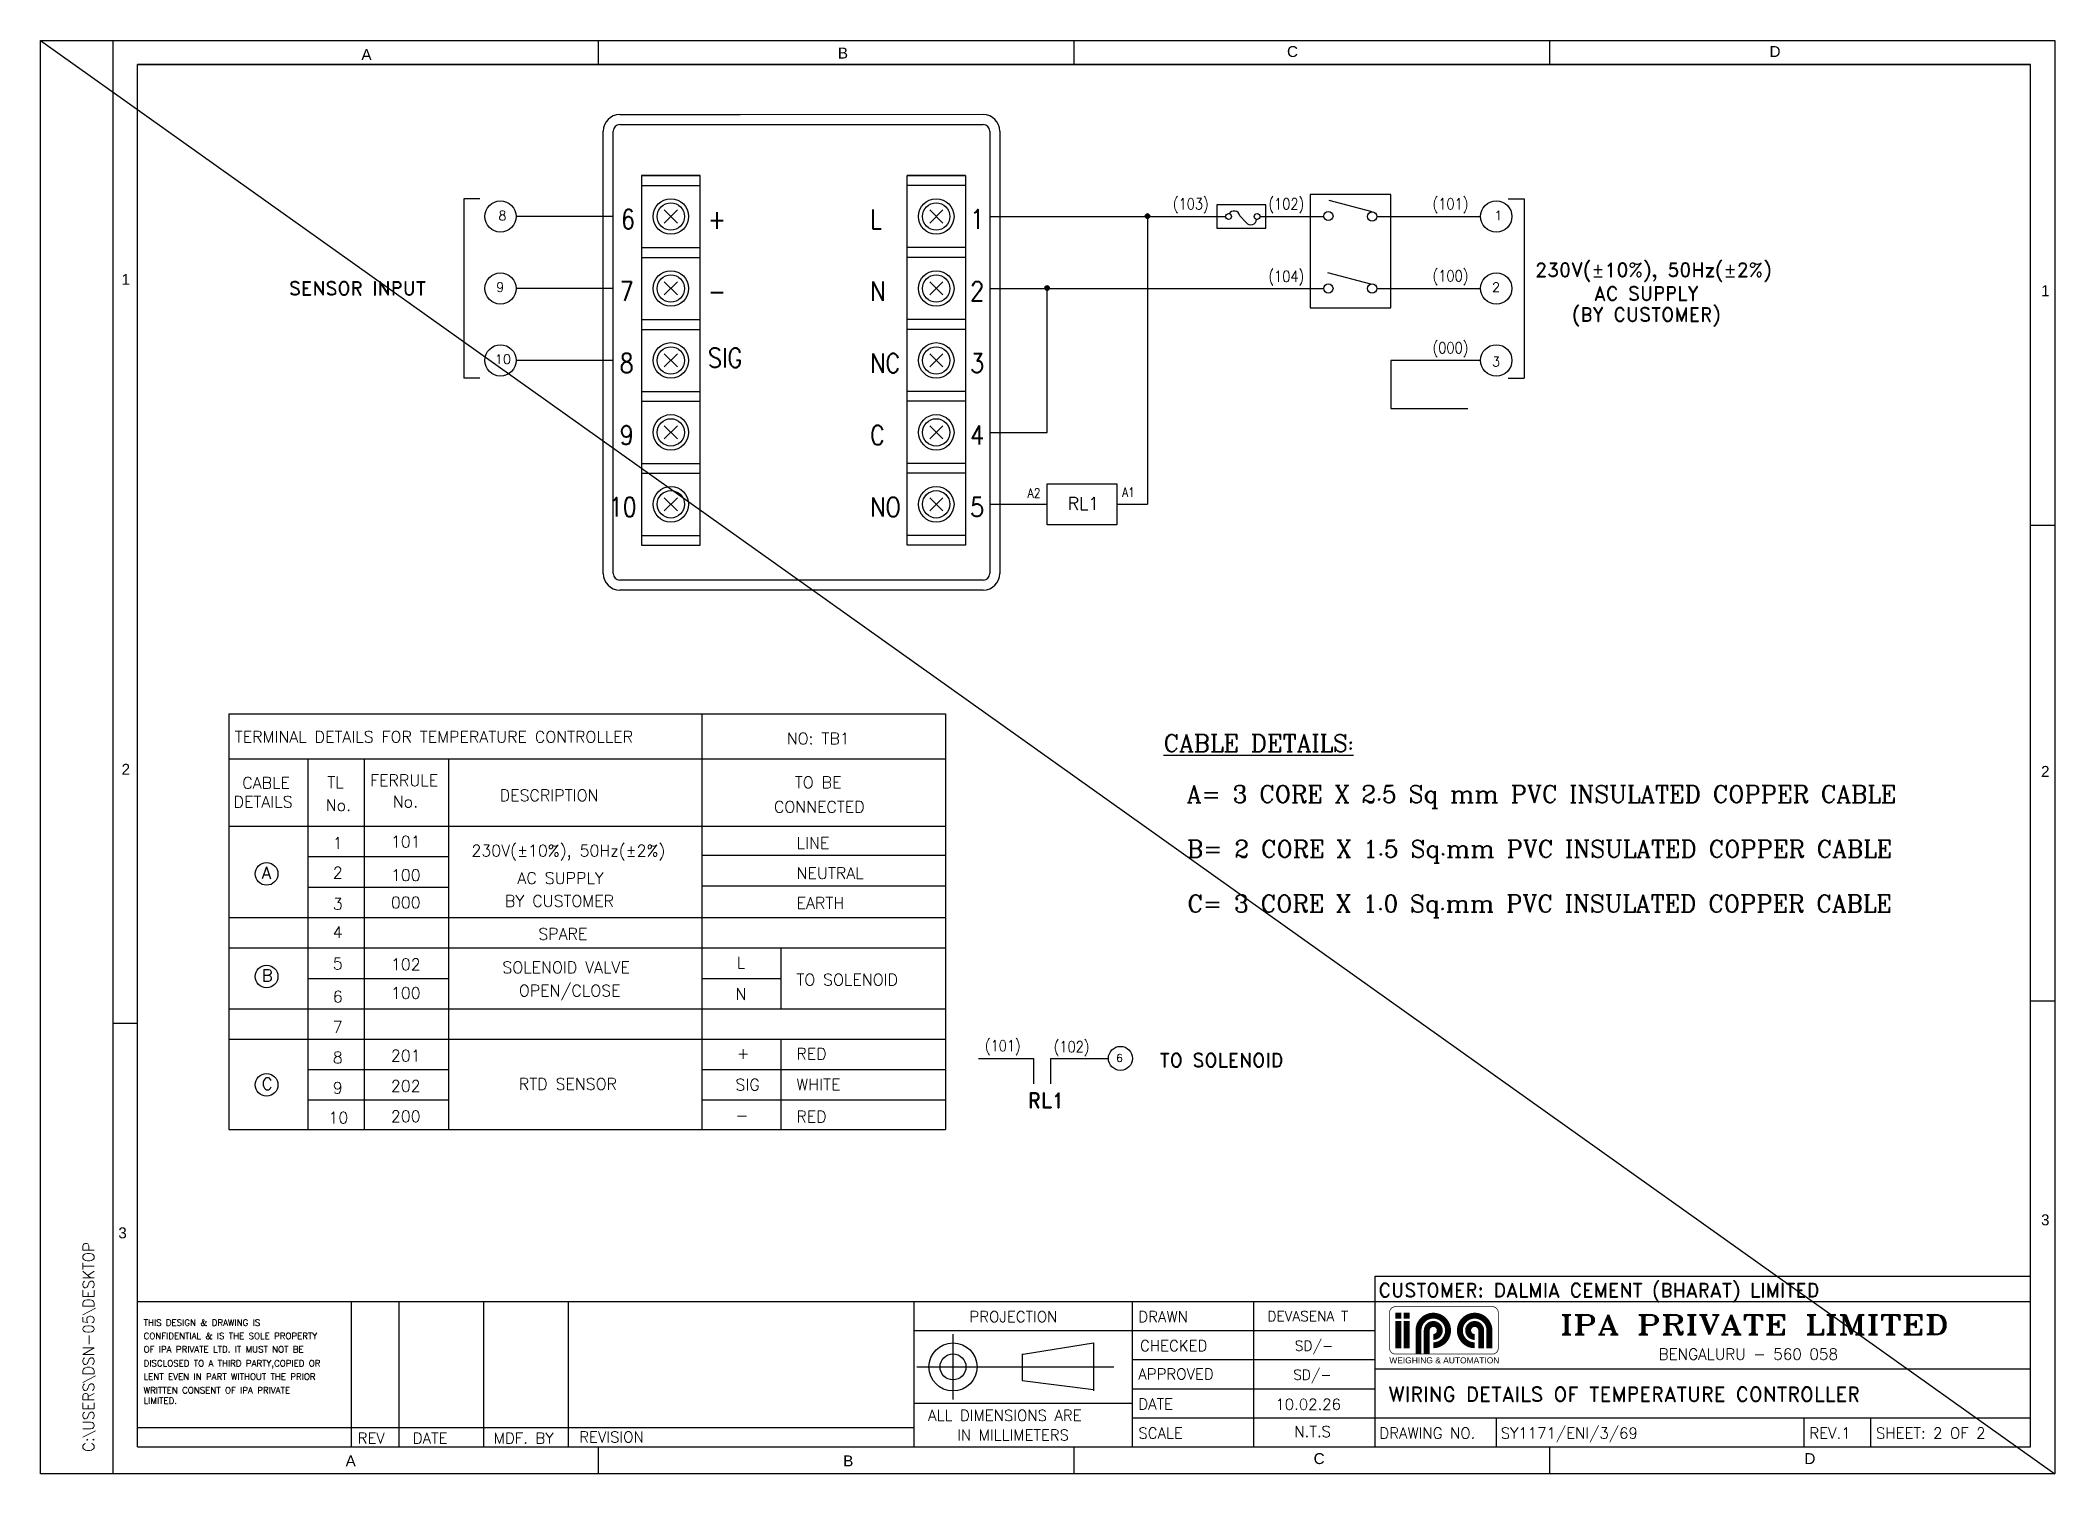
# Model space of a CAD drawing. Header units: inches. Extents: x 784 to 2184505, y 7 to 371504.
# Drawn here: x 2055994 to 2184505, y 275330 to 366831 of the extents above; entities that cross this region are included whole.
import ezdxf
from ezdxf.enums import TextEntityAlignment as Align

# ---------------------------------------------------------------- set-up
doc = ezdxf.new("R2010")
doc.units = ezdxf.units.IN
doc.header["$MEASUREMENT"] = 0
doc.layers.add('Object', color=2, linetype='Continuous', lineweight=30)
doc.layers.add('SHEET', color=10, linetype='Continuous')
doc.styles.add('R_RomanS', font='romans.shx', dxfattribs={"width": 0.85})
doc.styles.add('ROMAMC', font='romanc.shx', dxfattribs={"height": 7})
doc.styles.add('ROMANC', font='romanc.shx', dxfattribs={"height": 5})
doc.styles.add('ROMAND', font='romand', dxfattribs={"height": 3})
doc.styles.add('ROMANS', font='romans')
doc.styles.add('ROMANT', font='romant', dxfattribs={"width": 1.3, "height": 4})
doc.styles.get("Standard").update_dxf_attribs({"font": 'arial.ttf'})

msp = doc.modelspace()

# ---------------------------------------------------------------- texts
at = {"color": 0, "style": 'R_RomanS', "width": 0.85}
for s, height, p in [('(103)', 711.756559, (2128250.97486, 356031.49808, 930.68567)), ('(102)', 711.756559, (2134345.78706, 356031.49808, 930.68567)), ('(101)', 711.756559, (2144818.40279, 356031.49808, 930.68567)), ('(104)', 711.756559, (2134345.78706, 351408.55883, 930.68567)), ('(100)', 711.756559, (2144818.40279, 351438.57075, 930.68567)), ('(000)', 711.756559, (2144818.40279, 346845.64342, 930.68567)), ('A2', 593.130466, (2118979.18711, 337631.50109, -11357.34433)), ('A1', 593.130466, (2125004.35924, 337683.73114, -11357.34433)), ('(101)', 711.756559, (2116258.24595, 302293.3883, 930.68567)), ('(102)', 711.756559, (2120645.57059, 302230.71223, 930.68567))]:
    msp.add_text(s, height=height, dxfattribs=at).set_placement(p)
at = {"color": 0, "linetype": 'Continuous', "style": 'ROMANC'}
for s, height, p in [('8', 600, (2085221.98778, 355341.42863, -148367.89201)), ('1', 600, (2148750.25663, 355341.42863, -148367.89201)), ('9', 600, (2085079.8513, 350766.26836, -148367.89201)), ('2', 600, (2148608.12015, 350766.26836, -148367.89201)), ('10', 600, (2084993.85276, 346173.34103, -148367.89201)), ('6', 498.21284, (2124629.3512, 301621.08591, -148367.89201))]:
    msp.add_text(s, height=height, dxfattribs=at).set_placement(p)
at = {"color": 0}
for s, height, style, p in [('CUSTOMER: DALMIA CEMENT (BHARAT) LIMITED', 891.4686096, 'ROMAND', (2141367.91758, 286595.20579, 9781.55083)), ('PROJECTION', 696.694092, 'ROMAND', (2115267.37592, 285005.53217, 12132.91572)), ('DRAWN', 696.694092, 'ROMAND', (2126045.46012, 285005.53217, 12132.91572)), ('DEVASENA T', 643.056664, 'ROMAND', (2134273.18916, 285064.74342, 12132.91572)), ('THIS DESIGN & DRAWING IS', 403.693172, 'ROMANC', (2062587.2977, 284772.95699, 12132.91572)), ('CONFIDENTIAL & IS THE SOLE PROPERTY', 403.693172, 'ROMANC', (2062587.2977, 283924.16622, 12132.91572)), ('OF IPA PRIVATE LTD. IT MUST NOT BE ', 403.693172, 'ROMANC', (2062587.2977, 283065.02434, 12132.91572)), ('CHECKED', 696.694092, 'ROMAND', (2126150.58168, 283156.55937, 12132.91572)), ('SD/-', 643.056664, 'ROMAND', (2136024.6437, 283177.99599, 12132.91572)), ('DISCLOSED TO A THIRD PARTY,COPIED OR', 403.693172, 'ROMANC', (2062587.2977, 282174.82914, 12132.91572)), ('LENT EVEN IN PART WITHOUT THE PRIOR ', 403.693172, 'ROMANC', (2062587.2977, 281326.03837, 12132.91572)), ('APPROVED', 696.694092, 'ROMAND', (2126045.46012, 281350.66203, 12132.91572)), ('SD/-', 643.056664, 'ROMAND', (2135925.97467, 281325.30902, 12132.91572)), ('WRITTEN CONSENT OF IPA PRIVATE ', 403.693172, 'ROMANC', (2062587.2977, 280456.54538, 12132.91572)), ('LIMITED.', 403.693172, 'ROMANC', (2062587.2977, 279786.01244, 12132.91572)), ('WIRING DETAILS OF TEMPERATURE CONTROLLER', 938.3880101, 'ROMAND', (2141991.42304, 279930.52518, 12015.34748)), ('ALL DIMENSIONS ARE ', 696.6940917, 'ROMAND', (2112633.23003, 278702.36594, 12132.91572)), ('DATE', 696.694092, 'ROMAND', (2126045.46012, 279436.41849, 12132.91572)), ('10.02.26', 697.03662, 'ROMAND', (2134788.66304, 279411.83208, 12132.91572)), ('REV', 696.694092, 'ROMAND', (2076239.43999, 277251.79575, 12132.91572)), ('DATE', 696.694092, 'ROMAND', (2079754.616, 277251.79575, 12132.91572)), ('MDF. BY', 696.694092, 'ROMAND', (2084921.26229, 277251.79575, 12132.91572)), ('REVISION', 696.694092, 'ROMAND', (2090374.12493, 277327.99135, 12132.91572)), ('IN MILLIMETERS', 696.6940917, 'ROMAND', (2114484.73495, 277453.44136, 12132.91572)), ('SCALE', 696.694092, 'ROMAND', (2126045.46012, 277574.88392, 12132.91572)), ('N.T.S', 696.694092, 'ROMAND', (2136003.25508, 277673.24611, 12132.91572)), ('DRAWING NO.', 696.6940917, 'ROMAND', (2141421.00098, 277574.12852, 12132.91572)), ('SY1171/ENI/3/69', 696.6940917, 'ROMAND', (2149162.04645, 277574.12852, 12132.91572)), ('REV.1', 696.694092, 'ROMAND', (2168853.77484, 277574.12852, 12132.91572)), ('SHEET: 2 OF 2', 696.6940917, 'ROMAND', (2173103.61256, 277574.12852, 12132.91572))]:
    msp.add_text(s, height=height, dxfattribs=dict(at, style=style)).set_placement(p)
at = {"color": 4, "style": 'ROMANT', "width": 1.3}
msp.add_text('IPA PRIVATE LIMITED', height=1258.2536029, dxfattribs=at).set_placement((2152936.92218, 284213.80357, 424861.84625))
at = {"color": 4, "style": 'ROMAND'}
msp.add_text('BENGALURU - 560 058', height=707.7676516, dxfattribs=at).set_placement((2159241.24516, 282605.9651, 424861.84625))
at = {"layer": 'Object', "color": 7, "linetype": 'Continuous', "lineweight": 20, "style": 'ROMANS', "width": 0.85}
for s, height, p in [('6', 1227.23449, (2093039.38386, 354796.85063, -12132.91572)), ('L', 1227.23449, (2108930.20761, 354796.85063, -12132.91572)), ('1', 1227.23449, (2115316.51891, 354796.85063, -12132.91572)), ('+', 1227.23449, (2098582.86308, 354796.85063, -12132.91572)), ('7', 1227.23449, (2092956.48442, 350203.9233, -12132.91572)), ('N', 1227.23449, (2108930.20761, 350203.9233, -12132.91572)), ('2', 1227.23449, (2115316.51891, 350203.9233, -12132.91572)), ('-', 1227.23449, (2098582.86308, 350203.9233, -12132.91572)), ('SIG', 1227.234494, (2098582.86308, 345947.56882, -12132.91572)), ('8', 1227.23449, (2092956.48442, 345610.99597, -12132.91572)), ('NC', 1227.234494, (2108930.20761, 345610.99597, -12132.91572)), ('3', 1227.23449, (2115316.51891, 345610.99597, -12132.91572)), ('9', 1227.23449, (2092956.48442, 341018.06864, -12132.91572)), ('C', 1227.23449, (2108930.20761, 341018.06864, -12132.91572)), ('4', 1227.23449, (2115316.51891, 341018.06864, -12132.91572)), ('10', 1227.234494, (2092254.163, 336425.14131, -12132.91572)), ('NO', 1227.234494, (2108930.20761, 336425.14131, -12132.91572)), ('5', 1227.23449, (2115316.51891, 336425.14131, -12132.91572))]:
    msp.add_text(s, height=height, dxfattribs=at).set_placement(p)
at = {"layer": 'Object', "color": 7, "insert": (2138317.46513, 282760.84914), "char_height": 385.1902062, "width": 14498.5023624, "attachment_point": 1, "style": 'ROMANS'}
msp.add_mtext('\\pxqc;{\\fArial|b0|i0|c0|p0;\\C4;WEIGHING & AUTOMATION}', dxfattribs=at)
at = {"layer": 'SHEET', "color": 0, "linetype": 'Continuous'}
for s, p in [('A', (2076479.81606, 365569.18289, 12132.91572)), ('B', (2106875.58743, 365665.88994, 12132.91572)), ('C', (2135528.92623, 365762.5972, 12132.91572)), ('D', (2166311.90487, 365762.5972, 12132.91572)), ('1', (2061181.86497, 351220.32671, 12132.91572)), ('1', (2183634.28791, 350493.66358, 12132.91572)), ('2', (2061181.86497, 319948.06382, 12132.91572)), ('2', (2183634.28791, 319811.4431, 12132.91572)), ('3', (2183634.28791, 291188.43216, 12132.91572)), ('3', (2060971.77882, 290354.8484, 12132.91572)), ('A', (2075473.26623, 275802.57401, 12132.91572)), ('B', (2107216.08003, 275802.57401, 12132.91572)), ('C', (2137227.46753, 275946.71886, 12132.91572)), ('D', (2168537.42499, 275946.71842, 12132.91572))]:
    msp.add_text(s, height=696.69409, dxfattribs=at).set_placement(p)
for s, height, style, p in [('230V(±10%), 50Hz(±2%)', 890.3781327, 'ROMAND', (2151360.47949, 351734.13746, 26850.61981)), ('SENSOR INPUT', 890.3781327, 'ROMAND', (2071859.02144, 350551.56196, 26850.61981)), ('RL1', 800, 'ROMAND', (2121545.53915, 336863.86277, -156710.4614)), ('TERMINAL DETAILS FOR TEMPERATURE CONTROLLER', 738.185103, 'ROMAMC', (2068405.47, 321998.35503, 7065.37721)), ('NO: TB1', 738.185103, 'ROMAMC', (2103616.29327, 321888.97544, 7065.37721)), ('%%UCABLE DETAILS:', 1101.3855679, 'ROMAMC', (2127649.03529, 321413.08452, 6066.45786)), ('CABLE', 738.185103, 'ROMAMC', (2068880.48591, 319059.5656, 7065.37721)), ('TL', 738.185103, 'ROMAMC', (2074307.2786, 319090.22427, 7065.37721)), ('FERRULE', 738.185103, 'ROMAMC', (2077039.70659, 319223.20611, 7065.37721)), ('DESCRIPTION', 738.185103, 'ROMAMC', (2085304.96399, 318259.32975, 7065.37721)), ('TO BE', 738.185103, 'ROMAMC', (2104134.0813, 319090.22427, 7065.37721)), ('A= 3 CORE X 2.5 Sq mm PVC INSULATED COPPER CABLE', 1101.3855679, 'ROMAMC', (2129127.98317, 318160.24314, 6066.45786)), ('DETAILS', 738.185103, 'ROMAMC', (2068327.45183, 317848.88058, 7065.37721)), ('No.', 738.185103, 'ROMAMC', (2074203.28129, 317636.15864, 7065.37721)), ('No.', 738.185103, 'ROMAMC', (2078480.1756, 317864.65487, 7065.37721)), ('CONNECTED', 738.185103, 'ROMAMC', (2102795.67218, 317532.29683, 7065.37721)), ('1', 738.1851, 'ROMAMC', (2074651.5373, 315214.52098, 7065.37721)), ('101', 738.185103, 'ROMAMC', (2078360.4546, 315309.76919, 7065.37721)), ('230V(±10%), 50Hz(±2%)', 738.185103, 'ROMAMC', (2083501.20918, 314730.24324, 7065.37721)), ('LINE', 738.185103, 'ROMAMC', (2104247.19971, 315221.38163, 7065.37721)), ('B= 2 CORE X 1.5 Sq.mm PVC INSULATED COPPER CABLE', 1101.3855679, 'ROMAMC', (2129150.59207, 314666.53927, 6066.45786)), ('A', 771.33865, 'ROMAMC', (2070123.30472, 313302.81411, 440.57721)), ('2', 738.1851, 'ROMAMC', (2074651.5373, 313324.87622, 7065.37721)), ('100', 738.185103, 'ROMAMC', (2078360.4546, 313170.69586, 7065.37721)), ('AC SUPPLY', 738.185103, 'ROMAMC', (2086438.39146, 312979.86435, 7065.37721)), ('NEUTRAL', 738.185103, 'ROMAMC', (2104247.19971, 313296.34656, 7065.37721)), ('3', 738.1851, 'ROMAMC', (2074651.5373, 311341.62993, 7065.37721)), ('000', 738.185103, 'ROMAMC', (2078360.4546, 311422.79274, 7065.37721)), ('BY CUSTOMER', 738.185103, 'ROMAMC', (2085639.96148, 311522.8338, 7065.37721)), ('EARTH', 738.185103, 'ROMAMC', (2104247.19971, 311393.0912, 7065.37721)), ('C= 3 CORE X 1.0 Sq.mm PVC INSULATED COPPER CABLE', 1101.3855679, 'ROMAMC', (2129173.20098, 311172.83541, 6066.45786)), ('4', 738.1851, 'ROMAMC', (2074651.5373, 309529.331, 7065.37721)), ('SPARE', 738.185103, 'ROMAMC', (2087764.34985, 309419.07892, 7065.37721)), ('B', 771.33865, 'ROMAMC', (2070123.30472, 306753.16518, 440.57721)), ('5', 738.1851, 'ROMAMC', (2074651.5373, 307525.6597, 7065.37721)), ('102', 738.185103, 'ROMAMC', (2078360.4546, 307472.33507, 7065.37721)), ('SOLENOID VALVE', 738.185103, 'ROMAMC', (2085473.74331, 307278.45818, 7065.37721)), ('L', 738.1851, 'ROMAMC', (2100423.07027, 307580.30457, 7065.37721)), ('TO SOLENOID', 738.185103, 'ROMAMC', (2104229.43952, 306492.01588, 7065.37721)), ('6', 738.1851, 'ROMAMC', (2074651.5373, 305410.31997, 7065.37721)), ('100', 738.185103, 'ROMAMC', (2078360.4546, 305650.64292, 7065.37721)), ('OPEN/CLOSE', 738.185103, 'ROMAMC', (2086525.55325, 305800.2388, 7065.37721)), ('N', 738.1851, 'ROMAMC', (2100345.11329, 305576.72439, 7065.37721)), ('7', 738.1851, 'ROMAMC', (2074651.5373, 303470.62998, 7065.37721)), ('8', 738.1851, 'ROMAMC', (2074651.5373, 301530.94, 7065.37721)), ('201', 738.185103, 'ROMAMC', (2078360.4546, 301648.40985, 7065.37721)), ('+', 738.1851, 'ROMAMC', (2100423.07027, 301803.87808, 7065.37721)), ('RED', 738.185103, 'ROMAMC', (2104229.43952, 301761.71388, 7065.37721)), ('TO SOLENOID', 890.3781327, 'ROMAND', (2127394.1031, 301285.54925, 38983.53553)), ('C', 771.33865, 'ROMAMC', (2070123.30472, 299839.64687, 440.57721)), ('9', 738.1851, 'ROMAMC', (2074651.5373, 299591.25002, 7065.37721)), ('202', 738.185103, 'ROMAMC', (2078360.4546, 299708.71987, 7065.37721)), ('RTD SENSOR', 738.185103, 'ROMAMC', (2086525.55325, 299841.87763, 7065.37721)), ('SIG', 738.185103, 'ROMAMC', (2100345.11329, 299800.29791, 7065.37721)), ('WHITE', 738.185103, 'ROMAMC', (2104229.43952, 299805.91593, 7065.37721)), ('RL1', 960, 'ROMAND', (2119002.02914, 298677.15147, -173493.05481)), ('10', 738.185103, 'ROMAMC', (2074378.63526, 297693.72562, 7065.37721)), ('200', 738.185103, 'ROMAMC', (2078360.4546, 297769.02989, 7065.37721)), ('-', 738.1851, 'ROMAMC', (2100345.11329, 297844.49996, 7065.37721)), ('RED', 738.185103, 'ROMAMC', (2104229.43952, 297759.15064, 7065.37721))]:
    msp.add_text(s, height=height, dxfattribs=dict(at, style=style)).set_placement(p)
at = {"layer": 'SHEET', "color": 0, "linetype": 'Continuous', "style": 'ROMAND'}
for s, height, p in [('AC SUPPLY', 890.378133, (2158446.29423, 350662.49127, -233120.12533)), ('(BY CUSTOMER)', 890.3781327, (2158446.29423, 349263.57098, -233120.12533))]:
    msp.add_text(s, height=height, dxfattribs=at).set_placement(p, align=Align.MIDDLE)
at = {"layer": 'SHEET', "color": 0, "style": 'ROMAND'}
msp.add_text('3', height=606.52374, dxfattribs=at).set_placement((2148607.91188, 346011.73224))
at = {"layer": 'SHEET', "color": 124, "linetype": 'Continuous', "style": 'ROMAND'}
msp.add_text('C:\\USERS\\DSN-05\\DESKTOP', height=704.430188, rotation=90, dxfattribs=at).set_placement((2059423.34945, 276718.28298, 12132.91572))

# ---------------------------------------------------------------- hatches: boundary and pattern name
at = {"ltscale": 5}
for points in [[(2126466.59676, 355581.18043, 1), (2126791.879, 355581.18043, 1)], [(2120062.49559, 350988.2531, 1), (2120387.77782, 350988.2531, 1)]]:
    msp.add_hatch(color=0, dxfattribs=at).paths.add_polyline_path(points)

# ---------------------------------------------------------------- linework, layer by layer
for p, q in [((2056004.00719, 366811.21585, 12132.91572), (2184505.36189, 275329.78858, 12132.91572)), ((2094356.08139, 358191.74837), (2098084.21438, 358191.74837)), ((2115015.80638, 358191.74837), (2111287.67339, 358191.74837)), ((2084044.69331, 356708.67973, -12132.91572), (2083015.2864, 356708.67973, -12132.91572)), ((2083015.2864, 356708.67973, -12132.91572), (2083015.2864, 345264.68857, -12132.91572)), ((2096636.74393, 355997.77647), (2095803.55185, 355164.58439)), ((2096636.74393, 355164.58439), (2095803.55185, 355997.77647)), ((2112735.14384, 355997.77647), (2113568.33592, 355164.58439)), ((2112735.14384, 355164.58439), (2113568.33592, 355997.77647)), ((2140959.78667, 355872.86277), (2138215.7764, 356596.24293)), ((2149634.99081, 356708.67973, -12132.91572), (2150664.39772, 356708.67973, -12132.91572)), ((2150664.39772, 356708.67973, -12132.91572), (2150664.39772, 345264.68857, -12132.91572)), ((2092543.4064, 355581.18043), (2086350.77677, 355581.18043)), ((2116567.06376, 355581.18043), (2131613.17499, 355581.18043)), ((2126629.23788, 355581.18043), (2126629.23788, 337209.47111)), ((2133810.69121, 355581.18043), (2137881.86705, 355581.18043)), ((2141251.46901, 355581.18043), (2147879.04562, 355581.18043)), ((2094356.08139, 353598.82104), (2098084.21438, 353598.82104)), ((2115015.80638, 353598.82104), (2111287.67339, 353598.82104)), ((2094356.08139, 352971.13885), (2098084.21438, 352971.13885)), ((2115015.80638, 352971.13885), (2111287.67339, 352971.13885)), ((2092543.4064, 350988.2531), (2086350.77677, 350988.2531)), ((2096636.74393, 351404.84914), (2095803.55185, 350571.65706)), ((2096636.74393, 350571.65706), (2095803.55185, 351404.84914)), ((2112735.14384, 351404.84914), (2113568.33592, 350571.65706)), ((2112735.14384, 350571.65706), (2113568.33592, 351404.84914)), ((2116567.06376, 350988.2531), (2137883.69182, 350988.2531)), ((2120225.1367, 341802.39844), (2120225.1367, 350988.2531)), ((2140883.97143, 351269.91005), (2138139.96116, 351993.29021)), ((2141248.09613, 350988.2531), (2147879.04562, 350988.2531)), ((2094356.08139, 349005.89371), (2098084.21438, 349005.89371)), ((2094356.08139, 348378.21152), (2098084.21438, 348378.21152)), ((2115015.80638, 349005.89371), (2111287.67339, 349005.89371)), ((2115015.80638, 348378.21152), (2111287.67339, 348378.21152)), ((2092543.4064, 346395.32577), (2086350.77677, 346395.32577)), ((2096636.74393, 346811.92181), (2095803.55185, 345978.72973)), ((2096636.74393, 345978.72973), (2095803.55185, 346811.92181)), ((2112735.14384, 346811.92181), (2113568.33592, 345978.72973)), ((2112735.14384, 345978.72973), (2113568.33592, 346811.92181)), ((2147879.04562, 346395.32577, 0.08428), (2142158.20679, 346395.32577)), ((2142158.20679, 346395.32577), (2142158.20679, 343317.55309)), ((2084044.69331, 345264.68857, -12132.91572), (2083015.2864, 345264.68857, -12132.91572)), ((2094356.08139, 344412.96638), (2098084.21438, 344412.96638)), ((2115015.80638, 344412.96638), (2111287.67339, 344412.96638)), ((2149634.99081, 345264.68857, -12132.91572), (2150664.39772, 345264.68857, -12132.91572)), ((2094356.08139, 343785.28419), (2098084.21438, 343785.28419)), ((2115015.80638, 343785.28419), (2111287.67339, 343785.28419)), ((2142158.20679, 343317.55309), (2147070.04599, 343317.55309, 0.08428)), ((2096636.74393, 342218.99448), (2095803.55185, 341385.8024)), ((2096636.74393, 341385.8024), (2095803.55185, 342218.99448)), ((2112735.14384, 342218.99448), (2113568.33592, 341385.8024)), ((2112735.14384, 341385.8024), (2113568.33592, 342218.99448)), ((2116567.06376, 341802.39844), (2120225.1367, 341802.39844)), ((2094356.08139, 339820.03905), (2098084.21438, 339820.03905)), ((2115015.80638, 339820.03905), (2111287.67339, 339820.03905)), ((2094356.08139, 339192.35686), (2098084.21438, 339192.35686)), ((2115015.80638, 339192.35686), (2111287.67339, 339192.35686)), ((2096636.74393, 337626.06715), (2095803.55185, 336792.87507)), ((2096636.74393, 336792.87507), (2095803.55185, 337626.06715)), ((2112735.14384, 337626.06715), (2113568.33592, 336792.87507)), ((2112735.14384, 336792.87507), (2113568.33592, 337626.06715)), ((2116567.06376, 337209.47111), (2120225.1367, 337209.47111)), ((2124664.6914, 337209.47111), (2126629.23788, 337209.47111)), ((2094356.08139, 335227.11172), (2098084.21438, 335227.11172)), ((2094356.08139, 334599.42953), (2098084.21438, 334599.42953)), ((2115015.80638, 335227.11172), (2111287.67339, 335227.11172)), ((2115015.80638, 334599.42953), (2111287.67339, 334599.42953)), ((2103249.04526, 305015.19386, 7065.37721), (2103249.04526, 308899.42909, 7065.37721)), ((2103249.04526, 297298.59951, 7065.37721), (2103249.04526, 303075.50387, 7065.37721)), ((2115841.03198, 301843.07065), (2119350.89169, 301843.07065)), ((2119350.89169, 301843.07065), (2119350.89169, 300213.49292)), ((2120437.92972, 301843.07065), (2124134.83831, 301843.07065)), ((2120437.92972, 301843.07065), (2120437.92972, 300213.49292))]:
    msp.add_line(p, q)
at = {"color": 0, "lineweight": 13}
msp.add_line((2116150.5405, 362084.56847), (2100652.92342, 362084.56847), dxfattribs=at)
at = {"linetype": 'Continuous'}
for p, q in [((2068031.30931, 323842.226, 7065.37721), (2113738.78006, 323842.226, 7065.37721)), ((2068031.30931, 323842.226, 7065.37721), (2068031.30931, 297298.59951, 7065.37721)), ((2098204.2646, 323842.226, 7065.37721), (2098204.2646, 297298.59951, 7065.37721)), ((2113738.78006, 323842.226, 7065.37721), (2113738.78006, 297298.59951, 7065.37721)), ((2068031.30931, 320968.61121, 7065.37721), (2113738.78006, 320968.61121, 7065.37721)), ((2073060.13519, 320968.61121, 7065.37721), (2073060.13519, 297298.59951, 7065.37721)), ((2076652.15368, 320968.61121, 7065.37721), (2076652.15368, 297298.59951, 7065.37721)), ((2082040.18141, 320968.61121, 7065.37721), (2082040.18141, 297298.59951, 7065.37721)), ((2073060.13519, 314718.49904, 7065.37721), (2082040.18141, 314718.49904, 7065.37721)), ((2098204.2646, 314804.11253, 7065.37721), (2113738.78006, 314804.11253, 7065.37721)), ((2073060.13519, 312778.80906, 7065.37721), (2082040.18141, 312778.80906, 7065.37721)), ((2098204.2646, 312861.6265, 7065.37721), (2113738.78006, 312861.6265, 7065.37721)), ((2068031.30931, 310839.11907, 7065.37721), (2113738.78006, 310839.11907, 7065.37721)), ((2068031.30931, 308899.42909, 7065.37721), (2113738.78006, 308899.42909, 7065.37721)), ((2073061.71879, 306932.13308, 7065.37721), (2082041.76501, 306932.13308, 7065.37721)), ((2098205.84821, 306932.13308, 7065.37721), (2103249.04526, 306932.13308, 7065.37721)), ((2068031.30931, 305015.19386, 7065.37721), (2113738.78006, 305015.19386, 7065.37721)), ((2068031.30931, 303075.50387, 7065.37721), (2113738.78006, 303075.50387, 7065.37721)), ((2073060.13519, 301135.81389, 7065.37721), (2082040.18141, 301135.81389, 7065.37721)), ((2098204.2646, 301135.81389, 7065.37721), (2113738.78006, 301135.81389, 7065.37721)), ((2073060.13519, 299196.12391, 7065.37721), (2082040.18141, 299196.12391, 7065.37721)), ((2098204.2646, 299196.12391, 7065.37721), (2113738.78006, 299196.12391, 7065.37721)), ((2068032.89291, 297298.59951, 7065.37721), (2113740.36366, 297298.59951, 7065.37721))]:
    msp.add_line(p, q, dxfattribs=at)
at = {"color": 0}
for p, q in [((2114221.72274, 280061.266, 12132.91572), (2114221.72274, 284228.99422, 12132.91572)), ((2118640.29004, 282973.88731, 12132.91572), (2118640.29004, 281275.15621, 12132.91572)), ((2123179.72967, 283654.71194, 12132.91572), (2118703.02333, 282935.4652, 12132.91572)), ((2123179.60766, 283680.5003, 12132.91572), (2123179.60766, 280612.5477, 12132.91572)), ((2111923.11642, 282146.524, 12132.91572), (2124476.67756, 282146.524, 12132.91572)), ((2118640.29004, 281275.15621, 12132.91572), (2123179.60766, 280715.2172, 12132.91572))]:
    msp.add_line(p, q, dxfattribs=at)
msp.add_lwpolyline([(2120225.1367, 338515.22249), (2124664.6914, 338515.22249), (2124664.6914, 335903.71973), (2120225.1367, 335903.71973)], close=True)
for centre in [(2070432.79433, 313617.98031, 7065.37721), (2070432.79433, 307068.33138, 7065.37721), (2070432.79433, 300154.81306, 7065.37721)]:
    msp.add_circle(centre, 722.54009)
for radius in [1533.9763, 827.36331]:
    msp.add_circle((2114221.72274, 282146.524, 12132.91572), radius, dxfattribs=at)
for centre in [(2126629.23788, 355581.18043), (2120225.1367, 350988.2531)]:
    msp.add_arc(centre, 162.64112, 0, 180, dxfattribs=at)
at = {"layer": 'SHEET', "color": 124, "linetype": 'Continuous', "true_color": 0x00a183}
for p, q in [((2060648.63447, 275329.78858, 12132.91572), (2060648.63447, 366811.21585, 12132.91572)), ((2091612.81632, 365289.619, 12132.91572), (2091612.81632, 366830.97488, 12132.91572)), ((2062196.84356, 365289.619, 12132.91572), (2182957.1528, 365289.619, 12132.91572)), ((2062196.84356, 365289.619, 12132.91572), (2182957.1528, 365289.619, 12132.91572)), ((2062196.84356, 365289.619, 12132.91572), (2182957.1528, 365289.619, 12132.91572)), ((2182957.1528, 365289.619, 12132.91572), (2062196.84356, 365289.619, 12132.91572)), ((2062196.84356, 277041.70071, 12132.91572), (2062196.84356, 365289.619, 12132.91572)), ((2182957.1528, 277041.70071, 12132.91572), (2182957.1528, 365289.619, 12132.91572)), ((2184495.58117, 305502.13656, 12132.91572), (2182957.1528, 305502.38199, 12132.91572)), ((2141155.50729, 286330.95527, 12132.91572), (2141155.50729, 287947.89741, 12132.91572)), ((2141155.50729, 287947.89741, 12132.91572), (2182957.1528, 287947.89741, 12132.91572)), ((2062196.84356, 286330.95527, 12132.91572), (2182957.1528, 286330.95527, 12132.91572)), ((2062196.84356, 286330.95527, 12132.91572), (2182957.1528, 286330.95527, 12132.91572)), ((2075816.42635, 286330.95527, 12132.91572), (2075816.42635, 277041.70071, 12132.91572)), ((2078888.01524, 277029.62401, 12132.91572), (2078888.01524, 286318.87857, 12132.91572)), ((2084294.15034, 277041.70071, 12132.91572), (2084294.15034, 286330.95527, 12132.91572)), ((2089700.28543, 277041.70071, 12132.91572), (2089700.28543, 286330.95527, 12132.91572)), ((2111739.53453, 277041.70071, 12132.91572), (2111739.53453, 286330.95527, 12132.91572)), ((2125673.41636, 277041.70071, 12132.91572), (2125673.41636, 286330.95527, 12132.91572)), ((2133414.46183, 277041.70071, 12132.91572), (2133414.46183, 286330.95527, 12132.91572)), ((2141155.50729, 277041.70071, 12132.91572), (2141155.50729, 286330.95527, 12132.91572)), ((2111739.53453, 284473.10436, 12132.91572), (2141155.50729, 284473.10436, 12132.91572)), ((2125673.41636, 282615.25345, 12132.91572), (2141155.50729, 282615.25345, 12132.91572)), ((2141155.50729, 282022.24211, 12132.91572), (2182957.1528, 282022.24211, 12132.91572)), ((2125673.41636, 280757.40254, 12132.91572), (2141155.50729, 280757.40254, 12132.91572)), ((2111739.53453, 279828.47708, 12132.91572), (2125673.41636, 279828.47708, 12132.91572)), ((2125673.41636, 278899.55162, 12132.91572), (2182957.1528, 278899.55162, 12132.91572)), ((2148896.55276, 277041.70071, 12132.91572), (2148896.55276, 278899.55162, 12132.91572)), ((2168525.08009, 277041.70071, 12132.91572), (2168525.08009, 278899.55162, 12132.91572)), ((2172774.91781, 277041.70071, 12132.91572), (2172774.91781, 278899.55162, 12132.91572)), ((2062196.84356, 278280.26799, 12132.91572), (2111739.53453, 278280.26799, 12132.91572)), ((2062196.84356, 277041.70071, 12132.91572), (2182957.1528, 277041.70071, 12132.91572)), ((2121957.71454, 275329.78858, 12132.91572), (2121957.71454, 277041.70071, 12132.91572)), ((2152302.61276, 275329.78858, 12132.91572), (2152302.61276, 277041.70071, 12132.91572))]:
    msp.add_line(p, q, dxfattribs=at)
at = {"layer": 'SHEET', "color": 0, "linetype": 'Continuous'}
for p, q in [((2121957.71454, 365289.619, 12132.91572), (2121957.71454, 366830.97488, 12132.91572)), ((2152302.61276, 365289.619, 12132.91572), (2152302.61276, 366830.97488, 12132.91572)), ((2184500.42213, 335847.03439, 12132.91572), (2182957.1528, 335847.28059, 12132.91572)), ((2068031.30931, 316658.18902, 7065.37721), (2113738.78006, 316658.18902, 7065.37721)), ((2056004.00719, 304060.9506, 12132.91572), (2055994.22647, 304060.95216, 12132.91572)), ((2062196.84356, 304059.96265, 12132.91572), (2060648.63447, 304060.20964, 12132.91572)), ((2091612.81632, 275329.78858, 12132.91572), (2091612.81632, 277041.70071, 12132.91572))]:
    msp.add_line(p, q, dxfattribs=at)
at = {"layer": 'SHEET', "color": 7}
for p, q in [((2092959.92966, 362084.56847), (2100652.92342, 362084.56847)), ((2092959.92966, 361446.94881), (2116150.5405, 361446.94881)), ((2091905.78674, 332791.69621), (2091905.78674, 361030.42555)), ((2092543.4064, 332791.69621), (2092543.4064, 361030.42555)), ((2116567.06376, 361030.42555), (2116567.06376, 332791.69621)), ((2117204.68341, 361030.42555), (2117204.68341, 332791.69621)), ((2094356.08139, 357564.06618), (2094356.08139, 334599.42953)), ((2115015.80638, 357564.06618), (2115015.80638, 334599.42953)), ((2096864.64444, 354991.65995), (2096869.40452, 354986.21987)), ((2112507.24333, 354991.65995), (2112502.48325, 354986.21987)), ((2096864.64444, 350398.73262), (2096869.40452, 350393.29254)), ((2112507.24333, 350398.73262), (2112502.48325, 350393.29254)), ((2096864.64444, 345805.80529), (2096869.40452, 345800.36521)), ((2112507.24333, 345805.80529), (2112502.48325, 345800.36521)), ((2096864.64444, 341212.87796), (2096869.40452, 341207.43788)), ((2112507.24333, 341212.87796), (2112502.48325, 341207.43788)), ((2096864.64444, 336619.95063), (2096869.40452, 336614.51055)), ((2112507.24333, 336619.95063), (2112502.48325, 336614.51055)), ((2100652.92342, 332375.17295), (2092959.92966, 332375.17295)), ((2100652.92342, 331737.55329), (2092959.92966, 331737.55329)), ((2116150.5405, 332375.17295), (2096913.0351, 332375.17295)), ((2116150.5405, 331737.55329), (2096913.0351, 331737.55329))]:
    msp.add_line(p, q, dxfattribs=at)
at = {"layer": 'SHEET', "color": 0}
for p, q in [((2134168.43651, 356334.41992), (2131047.72258, 356334.41992)), ((2131047.72258, 356334.41992), (2131047.72258, 354827.94094)), ((2134168.43651, 354827.94094), (2134168.43651, 356334.41992)), ((2142158.20679, 356977.06765), (2137007.20509, 356977.06765)), ((2137007.20509, 356977.06765), (2137007.20509, 349760.55962)), ((2142158.20679, 349760.55962), (2142158.20679, 356977.06765)), ((2131047.72258, 354827.94094), (2134168.43651, 354827.94094)), ((2132515.09264, 355632.96622), (2132919.1497, 355196.06259)), ((2137007.20509, 349760.55962), (2142158.20679, 349760.55962))]:
    msp.add_line(p, q, dxfattribs=at)
at = {"layer": 'SHEET', "color": 124, "linetype": 'Continuous', "true_color": 0x00a183, "elevation": 12132.91572}
msp.add_lwpolyline([(2184505.36189, 275329.78858), (2056004.00719, 275329.78858), (2056004.00719, 366811.21585), (2184505.36189, 366811.21585)], close=True, dxfattribs=at)
at = {"layer": 'SHEET', "color": 7}
for points in [[(2098084.21438, 334599.42953), (2098084.21438, 357564.06618), (2098084.21438, 358191.74837), (2094356.08139, 358191.74837), (2094356.08139, 357564.06618), (2098084.21438, 357564.06618)], [(2111287.67339, 334599.42953), (2111287.67339, 357564.06618), (2111287.67339, 358191.74837), (2115015.80638, 358191.74837), (2115015.80638, 357564.06618), (2111287.67339, 357564.06618)]]:
    msp.add_lwpolyline(points, dxfattribs=at)
at = {"layer": 'SHEET', "color": 4, "linetype": 'Continuous', "const_width": 45.25582}
msp.add_lwpolyline([(2148629.02295, 285995.31666), (2142450.397, 285995.31666, 0.4142135624), (2142073.26518, 285618.18484), (2142073.26518, 283343.84328, 0.4142135624), (2142450.397, 282966.71147), (2148629.02295, 282966.71147, 0.4142135624), (2149006.15477, 283343.84328), (2149006.15477, 285618.18484, 0.4142135624)], format="xyb", close=True, dxfattribs=at)
at = {"layer": 'SHEET', "color": 4, "linetype": 'Continuous', "const_width": 377.13182}
for points in [[(2142635.31153, 285229.35201), (2142635.31153, 285606.48383)], [(2143163.29607, 285229.35201), (2143163.29607, 285606.48383)], [(2142635.31153, 283343.69293), (2142635.31153, 285078.49929)], [(2143163.29607, 283343.69293), (2143163.29607, 285078.49929)], [(2143917.55971, 282966.56111), (2143917.55971, 284475.08838)]]:
    msp.add_lwpolyline(points, dxfattribs=at)
for points in [[(2143917.55971, 284475.08838, -2.4142135624), (2144860.38925, 283532.25884, 0.048516246)], [(2148443.14152, 283343.69293), (2148443.14152, 284475.08838, 2.4142135624), (2147500.31197, 283532.25884, 0.362037375)], [(2144445.54425, 282966.56111), (2144445.54425, 284475.08838, -2.4142135624), (2144860.38925, 284060.24338, 1.7118172848)], [(2147915.15697, 283343.69293), (2147915.15697, 284475.08838, 2.4142135624), (2147500.31197, 284060.24338, 0.3121925891)]]:
    msp.add_lwpolyline(points, format="xyb", dxfattribs=at)
at = {"layer": 'SHEET', "color": 0}
for centre, radius in [((2085350.77677, 355581.18043), 1000), ((2148879.04562, 355581.18043), 1000), ((2131800.15084, 355581.18043), 186.97586), ((2133623.71535, 355581.18043), 186.97586), ((2138172.00128, 355611.19235), 291.68234), ((2140959.78667, 355581.18043), 291.68234), ((2085350.77677, 350988.2531), 1000), ((2138172.00128, 350988.2531), 291.68234), ((2140959.78667, 350988.2531), 291.68234), ((2148879.04562, 350988.2531), 1000), ((2085350.77677, 346395.32577), 1000), ((2148879.04562, 346395.32577), 1000), ((2124900.27667, 301843.07065), 765.43836)]:
    msp.add_circle(centre, radius, dxfattribs=at)
at = {"layer": 'SHEET', "color": 7}
for centre, radius in [((2096220.14789, 355581.18043), 1133.75419), ((2096220.14789, 355581.18043), 873.44731), ((2113151.73988, 355581.18043), 1133.75419), ((2113151.73988, 355581.18043), 873.44731), ((2096220.14789, 350988.2531), 1133.75419), ((2113151.73988, 350988.2531), 1133.75419), ((2096220.14789, 350988.2531), 873.44731), ((2113151.73988, 350988.2531), 873.44731), ((2096220.14789, 346395.32577), 1133.75419), ((2096220.14789, 346395.32577), 873.44731), ((2113151.73988, 346395.32577), 1133.75419), ((2113151.73988, 346395.32577), 873.44731), ((2096220.14789, 341802.39844), 1133.75419), ((2096220.14789, 341802.39844), 873.44731), ((2113151.73988, 341802.39844), 1133.75419), ((2113151.73988, 341802.39844), 873.44731), ((2096220.14789, 337209.47111), 1133.75419), ((2096220.14789, 337209.47111), 873.44731), ((2113151.73988, 337209.47111), 1133.75419), ((2113151.73988, 337209.47111), 873.44731)]:
    msp.add_circle(centre, radius, dxfattribs=at)
for centre, radius, start, end in [((2092959.92966, 361030.42555), 1054.14291, 90, 180), ((2092959.92966, 361030.42555), 416.52326, 90, 180), ((2116150.5405, 361030.42555), 1054.14291, 0, 90), ((2116150.5405, 361030.42555), 416.52326, 0, 90), ((2092959.92966, 332791.69621), 1054.14291, 180, 270), ((2092959.92966, 332791.69621), 416.52326, 180, 270), ((2116150.5405, 332791.69621), 1054.14291, 270, 0), ((2116150.5405, 332791.69621), 416.52326, 270, 0)]:
    msp.add_arc(centre, radius, start, end, dxfattribs=at)
at = {"layer": 'SHEET', "color": 0}
for centre, radius, start, end in [((2132163.17696, 355575.22906), 358.48497, 8.8312493048, 153.7487548925), ((2133215.80759, 355430.65925), 378.20827, 218.3368994275, 355.0021798749)]:
    msp.add_arc(centre, radius, start, end, dxfattribs=at)

msp.set_redraw_order([(e.dxf.handle, doc.entitydb.next_handle()) for e in msp.query("TEXT MTEXT ATTDEF DIMENSION ARC_DIMENSION")])  # texts and dimensions are drawn at this point

doc.saveas('drawing.dxf')
